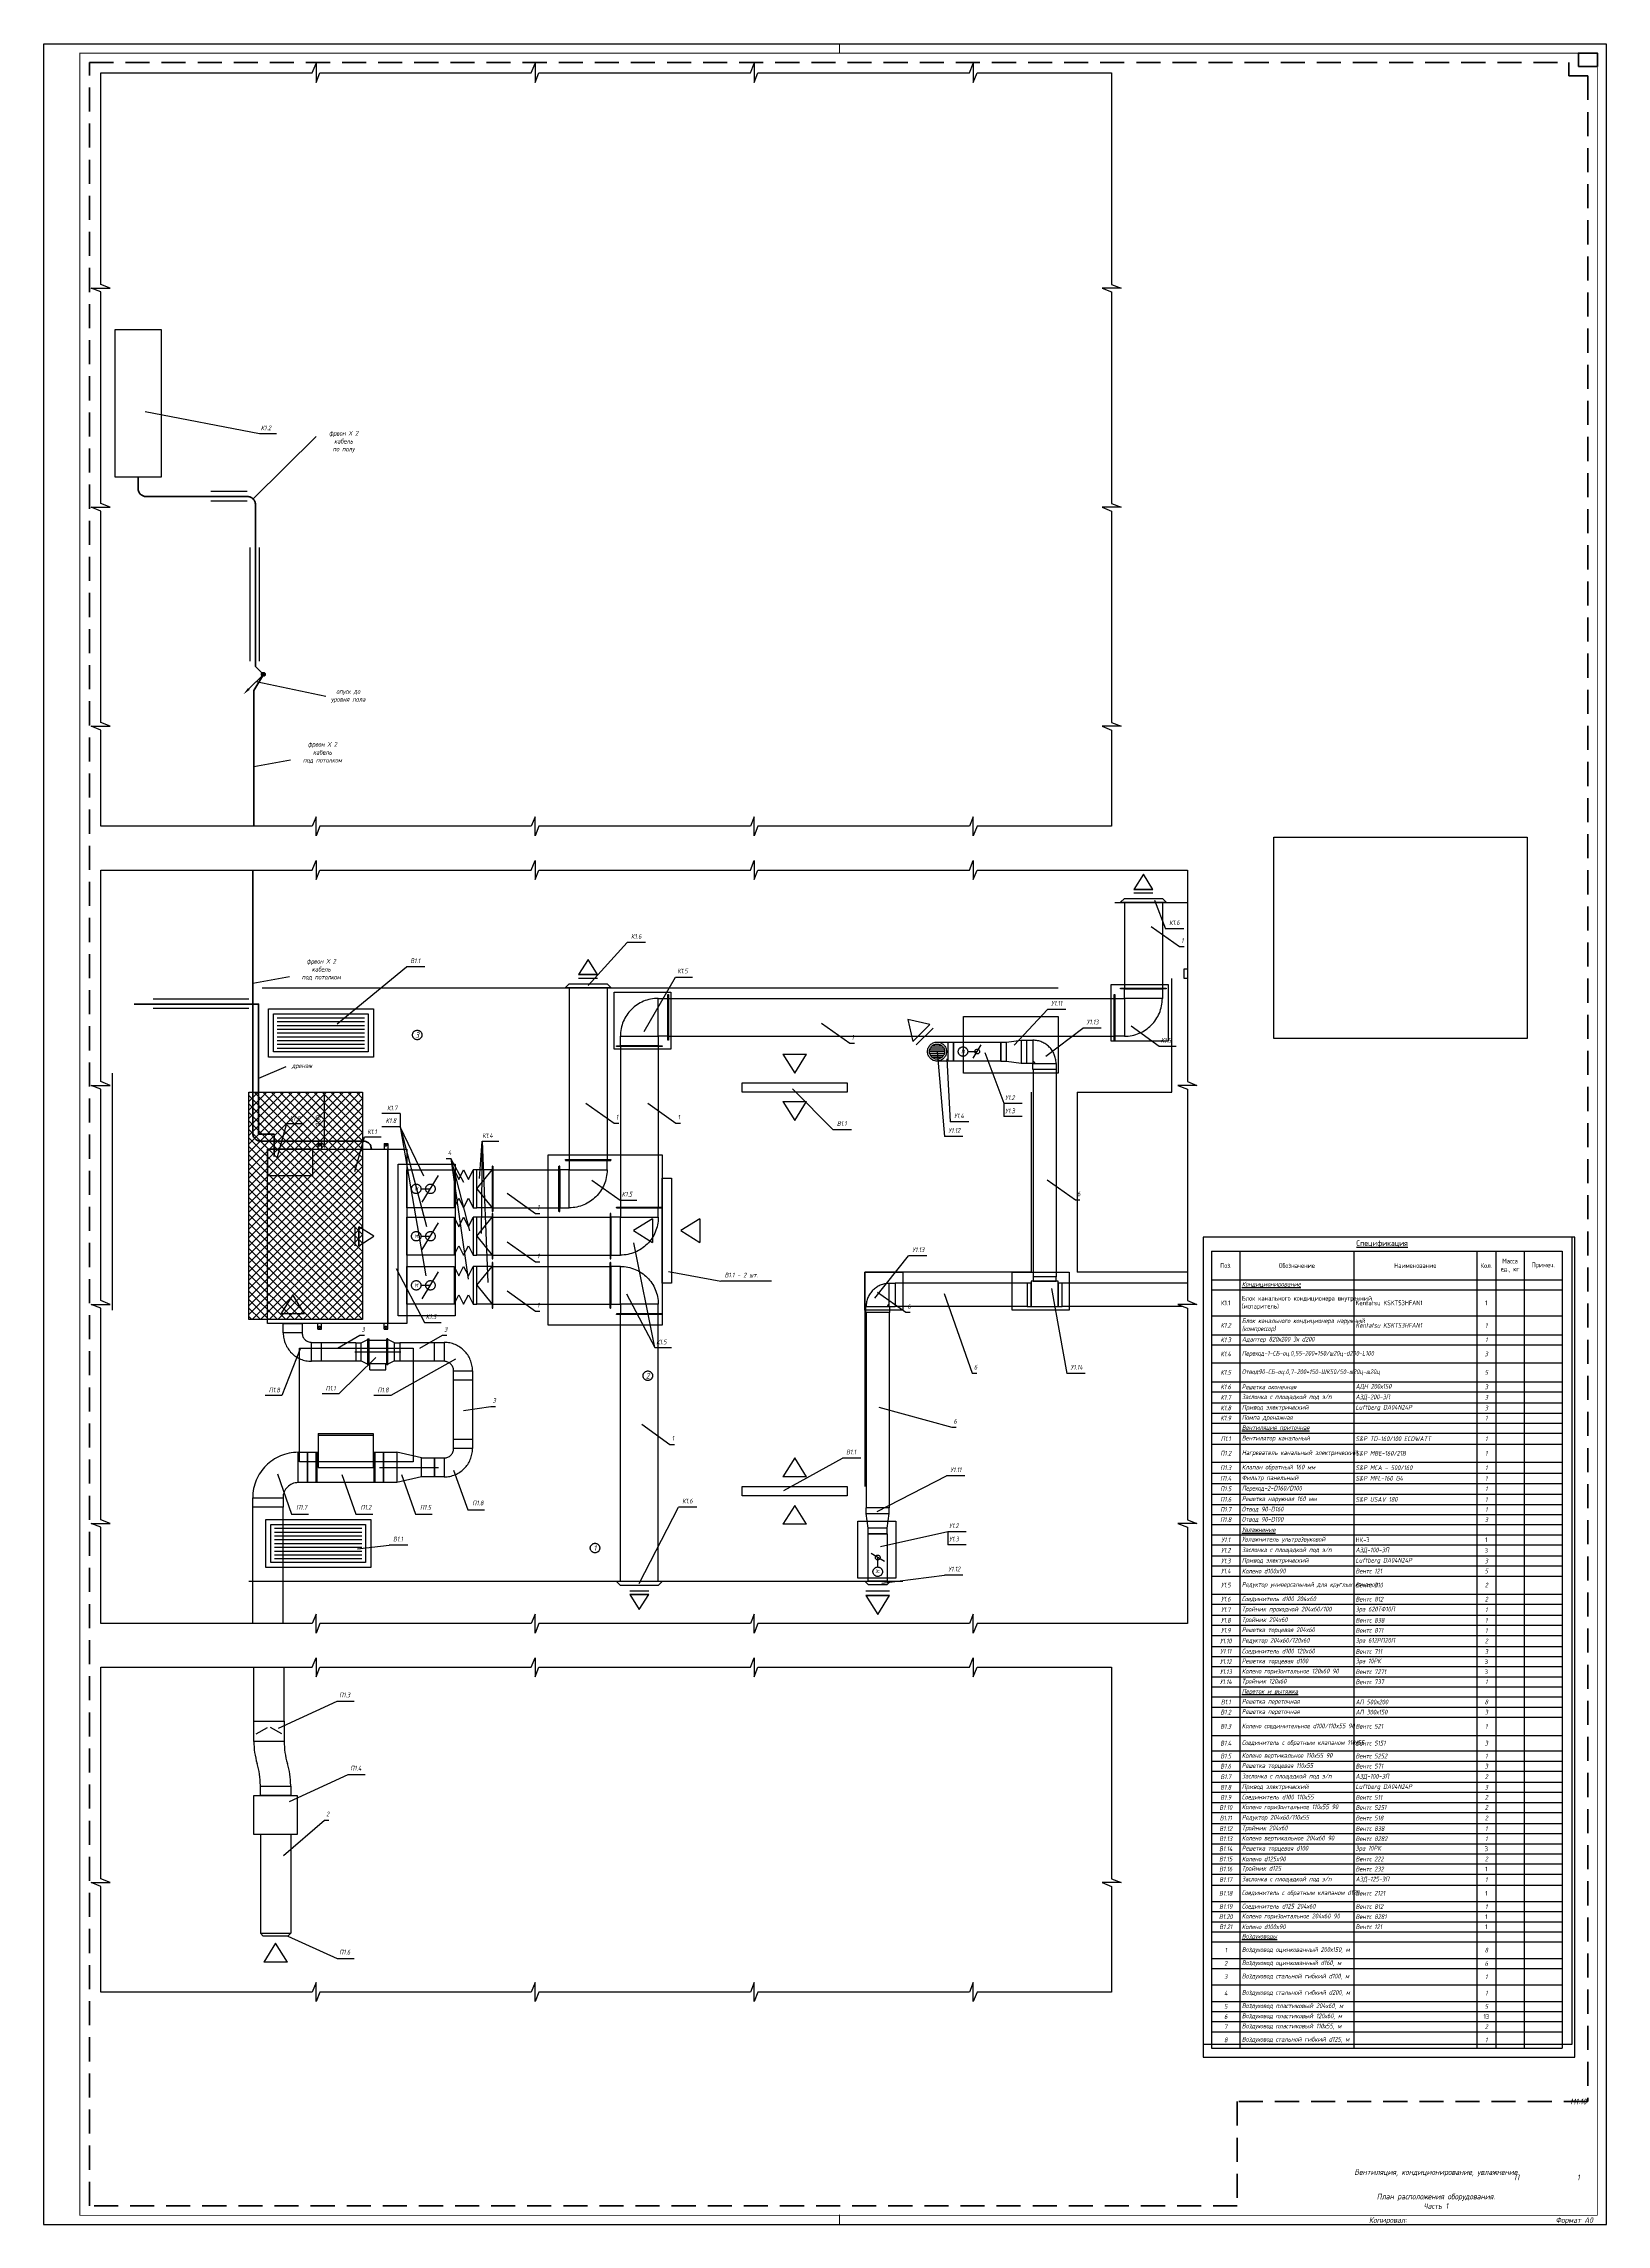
# Paper-space layout 'план 1' of a CAD drawing. Header units: millimetres. Extents: x 3 to 828, y 3 to 1153.
# The model-space entities are those that its viewports show. They can reach past a viewport. Long polylines and large blocks are cut down to what shows.
import ezdxf
from ezdxf.enums import TextEntityAlignment as Align

# ---------------------------------------------------------------- set-up
doc = ezdxf.new("R2010")
doc.units = ezdxf.units.MM
doc.linetypes.add('DASHDOT', pattern=[25.4, 12.7, -6.35, 0, -6.35])
doc.linetypes.add('DASHED', pattern=[19.05, 12.7, -6.35])
for name, color, linetype in [('01 Черновое', 7, 'Continuous'), ('02 ОВиК', 7, 'Continuous'), ('07 Номера помещений', 7, 'Continuous'), ('08 Размеры', 7, 'Continuous'), ('stamp', 7, 'Continuous')]:
    doc.layers.add(name, color=color, linetype=linetype)
doc.layers.add('100 noprint', color=2, linetype='Continuous', plot=False)
doc.styles.add('GOST typeA', font='GOST_A.TTF')
doc.styles.get("Standard").update_dxf_attribs({"font": 'Ubuntu-R.ttf'})
doc.styles.add('ГОСТ-ISOCPEUR', font='isocpeui.ttf', dxfattribs={"width": 0.8})
doc.dimstyles.new('ISO-25', dxfattribs={"dimtxt": 2.5, "dimasz": 2.5, "dimexe": 1.25, "dimexo": 0.625, "dimtad": 1, "dimtxsty": 'Standard', "dimcen": 2.5, "dimadec": 0, "dimazin": 0, "dimtfac": 1, "dimtmove": 0, "dimatfit": 3, "dimfxl": 1, "dimarcsym": 0})

# ---------------------------------------------------------------- blocks, each defined once
blk = doc.blocks.new('Решотка приток1')
at = {"color": 0, "linetype": 'Continuous', "lineweight": -2}
for p, q in [((-125, 0), (125, 0)), ((-125, -50), (125, -50)), ((-125, -50), (0, -250)), ((0, -250), (125, -50))]:
    blk.add_line(p, q, dxfattribs=at)
at = {"color": 0}
for p, q in [((-125, 0), (125, 0)), ((-125, -50), (0, -250)), ((125, -50), (-125, -50)), ((0, -250), (125, -50))]:
    blk.add_line(p, q, dxfattribs=at)
blk = doc.blocks.new('поворот 200х150')
at = {"color": 0}
for points in [[(50, 120), (52, 120), (52, -120), (50, -120)], [(50, -100), (0, -100), (0, 100), (50, 100)], [(0, -100), (0, -150), (-200, -150), (-200, -100)], [(-220, -152), (-220, -150), (20, -150), (20, -152)]]:
    blk.add_lwpolyline(points, close=True, dxfattribs=at)
blk.add_arc((0, -100), 200, 90, 180, dxfattribs=at)
blk = doc.blocks.new('*D156')
at = {"layer": '08 Размеры', "color": 0, "lineweight": -2}
for p, q in [((4521.2, -17590.5), (4859.7, -17590.5)), ((4849.7, -17870.5), (4849.7, -17610.5)), ((4549.1, -17890.5), (4859.7, -17890.5))]:
    blk.add_line(p, q, dxfattribs=at)
at = {"layer": '08 Размеры', "color": 0}
for points in [[(4853, -17610.5), (4846.4, -17610.5), (4849.7, -17590.5)], [(4846.4, -17870.5), (4853, -17870.5), (4849.7, -17890.5)]]:
    blk.add_solid(points, dxfattribs=at)
at = {"layer": 'Defpoints', "color": 0}
for p in [(4521.2, -17590.5), (4849.7, -17590.5), (4549.1, -17890.5)]:
    blk.add_point(p, dxfattribs=at)
at = {"layer": '08 Размеры', "color": 0, "insert": (4816.6, -17740.5), "char_height": 25, "attachment_point": 5, "rotation": 90}
blk.add_mtext('300', dxfattribs=at)
blk = doc.blocks.new('дроссель d200')
at = {"color": 0}
blk.add_line((-118.2, 29.4), (-31.8, 170.6), dxfattribs=at)
at = {"color": 0, "linetype": 'DASHED'}
blk.add_line((-125, 100), (-75, 100), dxfattribs=at)
at = {"color": 0, "flags": 128}
blk.add_lwpolyline([(-200, 0), (-200, 200), (50, 200), (50, 0)], close=True, dxfattribs=at)
at = {"color": 0}
for centre in [(-150, 100), (-75, 100)]:
    blk.add_circle(centre, 25, dxfattribs=at)
at = {"color": 0, "style": 'ГОСТ-ISOCPEUR', "width": 0.8}
blk.add_text('M', height=20, dxfattribs=at).set_placement((-150, 100), align=Align.MIDDLE_CENTER)
blk = doc.blocks.new('тройник 122х60')
at = {"layer": '02 ОВиК', "color": 0, "flags": 128}
for points in [[(-185, -122), (-163, -122), (-163, 0), (-185, 0)], [(-163, 0), (-163, -133), (-22, -133), (-22, 0)], [(-22, -122), (0, -122), (0, 0), (-22, 0)], [(-153.5, -133), (-153.5, -155), (-31.5, -155), (-31.5, -133)]]:
    blk.add_lwpolyline(points, close=True, dxfattribs=at)
blk = doc.blocks.new('поворот 122х60 горизонтальный')
at = {"color": 0}
for points in [[(31, 31), (-1, 31), (-1, 155), (31, 155)], [(-124, 0), (-124, 32), (0, 32), (0, 0)]]:
    blk.add_lwpolyline(points, close=True, dxfattribs=at)
for radius in [122, 10]:
    blk.add_arc((-1, 32), radius, 90, 180, dxfattribs=at)
blk = doc.blocks.new('переход d200 на 200х150')
at = {"color": 0}
for p, q in [((100, 100), (20, 100)), ((20, 0), (100, 100)), ((20, 0), (100, -100)), ((100, -100), (20, -100))]:
    blk.add_line(p, q, dxfattribs=at)
for points in [[(100, -120), (102, -120), (102, 120), (100, 120)], [(0, -100), (20, -100), (20, 100), (0, 100)]]:
    blk.add_lwpolyline(points, close=True, dxfattribs=at)
blk = doc.blocks.new('переход d100 на 120х60')
at = {"color": 0}
for p, q in [((30, 50), (107, 61)), ((107, 61), (107, -61)), ((107, 61), (137, 61)), ((137, -61), (137, 61)), ((0, -50), (0, 50)), ((0, 50), (30, 50)), ((30, -50), (30, 50)), ((0, -50), (30, -50)), ((30, -50), (107, -61)), ((107, -61), (137, -61))]:
    blk.add_line(p, q, dxfattribs=at)
blk = doc.blocks.new('дроссель d100')
at = {"color": 0}
for p, q in [((0, 0), (0, 100)), ((0, 100), (250, 100)), ((250, 100), (250, 0)), ((103.4, 14.7), (146.6, 85.3)), ((250, 0), (0, 0))]:
    blk.add_line(p, q, dxfattribs=at)
at = {"color": 0, "linetype": 'DASHED'}
blk.add_line((75, 50), (125, 50), dxfattribs=at)
at = {"color": 0}
for centre, radius in [((50, 50), 25), ((125, 50), 12.5)]:
    blk.add_circle(centre, radius, dxfattribs=at)
at = {"color": 0, "style": 'ГОСТ-ISOCPEUR', "width": 0.8}
blk.add_text('M', height=20, dxfattribs=at).set_placement((50, 50), align=Align.MIDDLE_CENTER)
blk = doc.blocks.new('решетка d100')
at = {"color": 0, "linetype": 'Continuous', "lineweight": -2}
for p, q in [((-26.5, 30), (26.5, 30)), ((-34.6, 20), (34.6, 20)), ((-40, 0), (40, 0)), ((-38.7, 10), (38.7, 10)), ((-38.7, -10), (38.7, -10)), ((-34.6, -20), (34.6, -20)), ((-26.5, -30), (26.5, -30))]:
    blk.add_line(p, q, dxfattribs=at)
for radius in [50, 40]:
    blk.add_circle((0, 0), radius, dxfattribs=at)
blk = doc.blocks.new('поворот d150 x 90')
at = {"color": 0, "flags": 128}
for points in [[(80, 130), (80, 290), (130, 290), (130, 130)], [(0, 0), (-160, 0), (-160, 50), (0, 50)]]:
    blk.add_lwpolyline(points, close=True, dxfattribs=at)
at = {"color": 0}
for radius in [240, 80]:
    blk.add_arc((80, 50), radius, 90, 180, dxfattribs=at)
blk = doc.blocks.new('АП 500х200')
at = {"color": 0, "lineweight": -2}
for p, q in [((-507, 207), (-47, 207)), ((-507, 187), (-47, 187)), ((-507, 167), (-47, 167)), ((-507, 147), (-47, 147)), ((-507, 127), (-47, 127)), ((-507, 107), (-47, 107)), ((-507, 87), (-47, 87)), ((-507, 67), (-47, 67)), ((-507, 47), (-47, 47))]:
    blk.add_line(p, q, dxfattribs=at)
for points in [[(-554, 0), (-554, 254), (0, 254), (0, 0)], [(-527, 27), (-527, 227), (-27, 227), (-27, 27)]]:
    blk.add_lwpolyline(points, close=True, dxfattribs=at)
blk = doc.blocks.new('АП 500х200 разрез')
at = {"color": 0}
for p, q in [((-339.5, 200), (-214.5, 200)), ((-339.5, 200), (-277, 100)), ((-277, 100), (-214.5, 200)), ((-339.5, -50), (-214.5, -50)), ((-339.5, -50), (-277, -150)), ((-277, -150), (-214.5, -50))]:
    blk.add_line(p, q, dxfattribs=at)
at = {"color": 0, "flags": 128}
blk.add_lwpolyline([(-554, 0), (-554, 50), (0, 50), (0, 0)], close=True, dxfattribs=at)
blk = doc.blocks.new('*T206')
at = {"color": 0, "lineweight": -2}
for p, q in [((0, 0), (1850, 0)), ((0, 0), (0, -4053.6)), ((150, 0), (150, -4053.6)), ((750, 0), (750, -4053.6)), ((1400, 0), (1400, -4053.6)), ((1500, 0), (1500, -4053.6)), ((1650, 0), (1650, -4053.6)), ((1850, 0), (1850, -4053.6)), ((0, -53.3), (1850, -53.3)), ((0, -190.7), (1850, -190.7)), ((0, -290.4), (1850, -290.4)), ((0, -343.7), (1850, -343.7)), ((0, -438.7), (1850, -438.7)), ((0, -538.4), (1850, -538.4)), ((0, -591.7), (1850, -591.7)), ((0, -649.8), (1850, -649.8)), ((0, -703.1), (1850, -703.1)), ((0, -756.4), (1850, -756.4)), ((0, -809.8), (1850, -809.8)), ((0, -867.8), (1850, -867.8)), ((0, -962.8), (1850, -962.8)), ((0, -1020.8), (1850, -1020.8)), ((0, -1074.1), (1850, -1074.1)), ((0, -1132.1), (1850, -1132.1)), ((0, -1185.5), (1850, -1185.5)), ((0, -1238.8), (1850, -1238.8)), ((0, -1292.1), (1850, -1292.1)), ((0, -1345.5), (1850, -1345.5)), ((0, -1398.8), (1850, -1398.8)), ((0, -1456.8), (1850, -1456.8)), ((0, -1510.2), (1850, -1510.2)), ((0, -1563.5), (1850, -1563.5)), ((0, -1658.5), (1850, -1658.5)), ((0, -1711.8), (1850, -1711.8)), ((0, -1769.9), (1850, -1769.9)), ((0, -1823.2), (1850, -1823.2)), ((0, -1876.5), (1850, -1876.5)), ((0, -1934.5), (1850, -1934.5)), ((0, -1987.9), (1850, -1987.9)), ((0, -2041.2), (1850, -2041.2)), ((0, -2094.5), (1850, -2094.5)), ((0, -2147.9), (1850, -2147.9)), ((0, -2201.2), (1850, -2201.2)), ((0, -2254.5), (1850, -2254.5)), ((0, -2307.9), (1850, -2307.9)), ((0, -2403.6), (1850, -2403.6)), ((0, -2486.2), (1850, -2486.2)), ((0, -2539.6), (1850, -2539.6)), ((0, -2592.9), (1850, -2592.9)), ((0, -2650.9), (1850, -2650.9)), ((0, -2704.2), (1850, -2704.2)), ((0, -2757.6), (1850, -2757.6)), ((0, -2810.9), (1850, -2810.9)), ((0, -2868.9), (1850, -2868.9)), ((0, -2922.3), (1850, -2922.3)), ((0, -2975.6), (1850, -2975.6)), ((0, -3028.9), (1850, -3028.9)), ((0, -3082.3), (1850, -3082.3)), ((0, -3135.6), (1850, -3135.6)), ((0, -3193.6), (1850, -3193.6)), ((0, -3280.3), (1850, -3280.3)), ((0, -3333.6), (1850, -3333.6)), ((0, -3387), (1850, -3387)), ((0, -3440.3), (1850, -3440.3)), ((0, -3493.6), (1850, -3493.6)), ((0, -3580.3), (1850, -3580.3)), ((0, -3633.6), (1850, -3633.6)), ((0, -3720.3), (1850, -3720.3)), ((0, -3807), (1850, -3807)), ((0, -3860.3), (1850, -3860.3)), ((0, -3913.6), (1850, -3913.6)), ((0, -3967), (1850, -3967)), ((0, -4053.6), (1850, -4053.6))]:
    blk.add_line(p, q, dxfattribs=at)
at = {"color": 0, "char_height": 25}
for s, insert, width, attachment_point, style in [('{\\LКондиционирование}', (160, -26.7), 580, 4, 'ГОСТ-ISOCPEUR'), ('{Блок канального кондиционера внутренний (испаритель)}', (160, -122), 580, 4, 'GOST typeA'), ('{К1.1}', (75, -122), 130, 5, 'GOST typeA'), ('{Kentatsu KSKT53HFAN1}', (760, -122), 630, 4, 'GOST typeA'), ('1', (1450, -122), 80, 5, 'GOST typeA'), ('{Блок канального кондиционера наружний (компрессор)}', (160, -240.5), 580, 4, 'ГОСТ-ISOCPEUR'), ('{К1.2}', (75, -240.5), 130, 5, 'ГОСТ-ISOCPEUR'), ('{Kentatsu KSKT53HFAN1}', (760, -240.5), 630, 4, 'ГОСТ-ISOCPEUR'), ('1', (1450, -240.5), 80, 5, 'ГОСТ-ISOCPEUR'), ('{К1.3}', (75, -317), 130, 5, 'ГОСТ-ISOCPEUR'), ('{Адаптер 820х200 3х d200}', (160, -317), 580, 4, 'ГОСТ-ISOCPEUR'), ('{1}', (1450, -317), 80, 5, 'ГОСТ-ISOCPEUR'), ('{К1.4}', (75, -391.2), 130, 5, 'ГОСТ-ISOCPEUR'), ('{\\F|c0;{\\C256;Переход-1-СБ-оц.0,55-200*150/ш20ц-d200-L100}}', (160, -391.2), 580, 4, 'ГОСТ-ISOCPEUR'), ('{3}', (1450, -391.2), 80, 5, 'ГОСТ-ISOCPEUR'), ('{К1.5}', (75, -488.6), 130, 5, 'ГОСТ-ISOCPEUR'), ('{\\F|c0;{\\C256;Отвод90-СБ-оц.0,7-200*150-ШК50/50-ш20ц-ш20ц}}', (160, -488.6), 580, 4, 'ГОСТ-ISOCPEUR'), ('{5}', (1450, -488.6), 80, 5, 'ГОСТ-ISOCPEUR'), ('{АДН 200х150}', (760, -565.1), 630, 4, 'ГОСТ-ISOCPEUR'), ('{К1.6}', (75, -565.1), 130, 5, 'ГОСТ-ISOCPEUR'), ('{Решетка оконечная}', (160, -565.1), 580, 4, 'ГОСТ-ISOCPEUR'), ('{3}', (1450, -565.1), 80, 5, 'ГОСТ-ISOCPEUR'), ('{К1.7}', (75, -620.7), 130, 5, 'ГОСТ-ISOCPEUR'), ('{Заслонка с площадкой под э/п}', (160, -620.7), 580, 4, 'ГОСТ-ISOCPEUR'), ('{АЗД-200-ЭП}', (760, -620.7), 630, 4, 'ГОСТ-ISOCPEUR'), ('{3}', (1450, -620.7), 80, 5, 'ГОСТ-ISOCPEUR'), ('{К1.8}', (75, -676.4), 130, 5, 'ГОСТ-ISOCPEUR'), ('{Привод электрический}', (160, -676.4), 580, 4, 'ГОСТ-ISOCPEUR'), ('{Luftberg DA04N24P}', (760, -676.4), 630, 4, 'ГОСТ-ISOCPEUR'), ('{3}', (1450, -676.4), 80, 5, 'ГОСТ-ISOCPEUR'), ('{К1.9}', (75, -729.8), 130, 5, 'ГОСТ-ISOCPEUR'), ('{Помпа дренажная}', (160, -729.8), 580, 4, 'ГОСТ-ISOCPEUR'), ('{1}', (1450, -729.8), 80, 5, 'ГОСТ-ISOCPEUR'), ('{\\LВентиляция приточная}', (160, -783.1), 580, 4, 'ГОСТ-ISOCPEUR'), ('{П1.1}', (75, -838.8), 130, 5, 'ГОСТ-ISOCPEUR'), ('{Вентилятор канальный}', (160, -838.8), 580, 4, 'ГОСТ-ISOCPEUR'), ('{S&P TD-160/100 ECOWATT}', (760, -838.8), 630, 4, 'ГОСТ-ISOCPEUR'), ('{1}', (1450, -838.8), 80, 5, 'ГОСТ-ISOCPEUR'), ('{П1.2}', (75, -915.3), 130, 5, 'ГОСТ-ISOCPEUR'), ('{Нагреватель канальный электрический}', (160, -915.3), 580, 4, 'ГОСТ-ISOCPEUR'), ('{S&P MBE-160/21B}', (760, -915.3), 630, 4, 'ГОСТ-ISOCPEUR'), ('{1}', (1450, -915.3), 80, 5, 'ГОСТ-ISOCPEUR'), ('{Клапан обратный 160 мм}', (160, -991.8), 580, 4, 'ГОСТ-ISOCPEUR'), ('{П1.3}', (75, -991.8), 130, 5, 'ГОСТ-ISOCPEUR'), ('{\\F|c0;S&P {\\C256;МCA - 500/160}}', (760, -991.8), 630, 4, 'ГОСТ-ISOCPEUR'), ('{1}', (1450, -991.8), 80, 5, 'ГОСТ-ISOCPEUR'), ('{П1.4}', (75, -1047.5), 130, 5, 'ГОСТ-ISOCPEUR'), ('{Фильтр панельный}', (160, -1047.5), 580, 4, 'ГОСТ-ISOCPEUR'), ('{\\F|c0;S&P {\\C256;MFL-160 G4}}', (760, -1047.5), 630, 4, 'ГОСТ-ISOCPEUR'), ('{1}', (1450, -1047.5), 80, 5, 'ГОСТ-ISOCPEUR'), ('{П1.5}', (75, -1103.1), 130, 5, 'ГОСТ-ISOCPEUR'), ('{\\F|c0;{\\C256;Переход-2-D160/D100}}', (160, -1103.1), 580, 4, 'ГОСТ-ISOCPEUR'), ('{1}', (1450, -1103.1), 80, 5, 'ГОСТ-ISOCPEUR'), ('{П1.6}', (75, -1158.8), 130, 5, 'ГОСТ-ISOCPEUR'), ('{Решетка наружная 160 мм}', (160, -1158.8), 580, 4, 'ГОСТ-ISOCPEUR'), ('{\\F|c0;S&P {\\C256;USAV 180}}', (760, -1158.8), 630, 4, 'ГОСТ-ISOCPEUR'), ('{1}', (1450, -1158.8), 80, 5, 'ГОСТ-ISOCPEUR'), ('{П1.7}', (75, -1212.1), 130, 5, 'ГОСТ-ISOCPEUR'), ('{Отвод 90-D160}', (160, -1212.1), 580, 4, 'ГОСТ-ISOCPEUR'), ('{1}', (1450, -1212.1), 80, 5, 'ГОСТ-ISOCPEUR'), ('{П1.8}', (75, -1265.5), 130, 5, 'ГОСТ-ISOCPEUR'), ('{Отвод 90-D100}', (160, -1265.5), 580, 4, 'ГОСТ-ISOCPEUR'), ('{3}', (1450, -1265.5), 80, 5, 'ГОСТ-ISOCPEUR'), ('{\\LУвлажнение}', (160, -1318.8), 580, 4, 'ГОСТ-ISOCPEUR'), ('{Увлажнитель ультразвуковой}', (160, -1372.1), 580, 4, 'ГОСТ-ISOCPEUR'), ('{У1.1}', (75, -1372.1), 130, 5, 'ГОСТ-ISOCPEUR'), ('{НК-3}', (760, -1372.1), 630, 4, 'GOST typeA'), ('{1}', (1450, -1372.1), 80, 5, 'GOST typeA'), ('{Заслонка с площадкой под э/п}', (160, -1427.8), 580, 4, 'ГОСТ-ISOCPEUR'), ('{АЗД-100-ЭП}', (760, -1427.8), 630, 4, 'ГОСТ-ISOCPEUR'), ('{У1.2}', (75, -1427.8), 130, 5, 'ГОСТ-ISOCPEUR'), ('{3}', (1450, -1427.8), 80, 5, 'GOST typeA'), ('{У1.3}', (75, -1483.5), 130, 5, 'ГОСТ-ISOCPEUR'), ('{Привод электрический}', (160, -1483.5), 580, 4, 'ГОСТ-ISOCPEUR'), ('{Luftberg DA04N24P}', (760, -1483.5), 630, 4, 'ГОСТ-ISOCPEUR'), ('{3}', (1450, -1483.5), 80, 5, 'ГОСТ-ISOCPEUR'), ('{У1.4}', (75, -1536.8), 130, 5, 'ГОСТ-ISOCPEUR'), ('{Колено d100x90}', (160, -1536.8), 580, 4, 'ГОСТ-ISOCPEUR'), ('{Вентс 121}', (760, -1536.8), 630, 4, 'ГОСТ-ISOCPEUR'), ('{5}', (1450, -1536.8), 80, 5, 'ГОСТ-ISOCPEUR'), ('{У1.5}', (75, -1611), 130, 5, 'ГОСТ-ISOCPEUR'), ('{Редуктор универсальный для круглых каналов}', (160, -1611), 580, 4, 'ГОСТ-ISOCPEUR'), ('{Вентс 310}', (760, -1611), 630, 4, 'ГОСТ-ISOCPEUR'), ('{2}', (1450, -1611), 80, 5, 'ГОСТ-ISOCPEUR'), ('{У1.6}', (75, -1685.2), 130, 5, 'ГОСТ-ISOCPEUR'), ('{Соединитель d100 204x60}', (160, -1685.2), 580, 4, 'ГОСТ-ISOCPEUR'), ('{Вентс 812}', (760, -1685.2), 630, 4, 'ГОСТ-ISOCPEUR'), ('{2}', (1450, -1685.2), 80, 5, 'ГОСТ-ISOCPEUR'), ('{Тройник проходной 204х60/100}', (160, -1740.8), 580, 4, 'ГОСТ-ISOCPEUR'), ('{Эра 620ТФ10П}', (760, -1740.8), 630, 4, 'ГОСТ-ISOCPEUR'), ('{У1.7}', (75, -1740.8), 130, 5, 'ГОСТ-ISOCPEUR'), ('{1}', (1450, -1740.8), 80, 5, 'ГОСТ-ISOCPEUR'), ('{Тройник 204х60}', (160, -1796.5), 580, 4, 'ГОСТ-ISOCPEUR'), ('{У1.8}', (75, -1796.5), 130, 5, 'ГОСТ-ISOCPEUR'), ('{Вентс 838}', (760, -1796.5), 630, 4, 'ГОСТ-ISOCPEUR'), ('{1}', (1450, -1796.5), 80, 5, 'ГОСТ-ISOCPEUR'), ('{У1.9}', (75, -1849.9), 130, 5, 'ГОСТ-ISOCPEUR'), ('{Решетка торцевая 204х60}', (160, -1849.9), 580, 4, 'ГОСТ-ISOCPEUR'), ('{Вентс 871}', (760, -1849.9), 630, 4, 'ГОСТ-ISOCPEUR'), ('{1}', (1450, -1849.9), 80, 5, 'ГОСТ-ISOCPEUR'), ('{У1.10}', (75, -1905.5), 130, 5, 'ГОСТ-ISOCPEUR'), ('{Редуктор 204х60/120х60}', (160, -1905.5), 580, 4, 'ГОСТ-ISOCPEUR'), ('{Эра 612РП20П}', (760, -1905.5), 630, 4, 'ГОСТ-ISOCPEUR'), ('{2}', (1450, -1905.5), 80, 5, 'ГОСТ-ISOCPEUR'), ('{У1.11}', (75, -1961.2), 130, 5, 'ГОСТ-ISOCPEUR'), ('{Соединитель d100 120x60}', (160, -1961.2), 580, 4, 'ГОСТ-ISOCPEUR'), ('{Вентс 711}', (760, -1961.2), 630, 4, 'ГОСТ-ISOCPEUR'), ('{3}', (1450, -1961.2), 80, 5, 'ГОСТ-ISOCPEUR'), ('{Решетка торцевая d100}', (160, -2014.5), 580, 4, 'ГОСТ-ISOCPEUR'), ('{Эра 10РК}', (760, -2014.5), 630, 4, 'ГОСТ-ISOCPEUR'), ('{У1.12}', (75, -2014.5), 130, 5, 'ГОСТ-ISOCPEUR'), ('{3}', (1450, -2014.5), 80, 5, 'GOST typeA'), ('{У1.13}', (75, -2067.9), 130, 5, 'ГОСТ-ISOCPEUR'), ('{Колено горизонтальное 120х60 90}', (160, -2067.9), 580, 4, 'ГОСТ-ISOCPEUR'), ('{Вентс 7271}', (760, -2067.9), 630, 4, 'ГОСТ-ISOCPEUR'), ('{3}', (1450, -2067.9), 80, 5, 'GOST typeA'), ('{Тройник 120х60}', (160, -2121.2), 580, 4, 'ГОСТ-ISOCPEUR'), ('{У1.14}', (75, -2121.2), 130, 5, 'ГОСТ-ISOCPEUR'), ('{Вентс 737}', (760, -2121.2), 630, 4, 'ГОСТ-ISOCPEUR'), ('{1}', (1450, -2121.2), 80, 5, 'ГОСТ-ISOCPEUR'), ('{\\LПереток и вытяжка}', (160, -2174.5), 580, 4, 'ГОСТ-ISOCPEUR'), ('{В1.1}', (75, -2227.9), 130, 5, 'ГОСТ-ISOCPEUR'), ('{Решетка переточная}', (160, -2227.9), 580, 4, 'ГОСТ-ISOCPEUR'), ('{АП 500х200}', (760, -2227.9), 630, 4, 'ГОСТ-ISOCPEUR'), ('{8}', (1450, -2227.9), 80, 5, 'ГОСТ-ISOCPEUR'), ('{Решетка переточная}', (160, -2281.2), 580, 4, 'ГОСТ-ISOCPEUR'), ('{В1.2}', (75, -2281.2), 130, 5, 'ГОСТ-ISOCPEUR'), ('{АП 300х150}', (760, -2281.2), 630, 4, 'ГОСТ-ISOCPEUR'), ('{3}', (1450, -2281.2), 80, 5, 'ГОСТ-ISOCPEUR'), ('{В1.3}', (75, -2355.7), 130, 5, 'ГОСТ-ISOCPEUR'), ('{Колено соединительное d100/110x55 90}', (160, -2355.7), 580, 4, 'ГОСТ-ISOCPEUR'), ('{Вентс 521}', (760, -2355.7), 630, 4, 'ГОСТ-ISOCPEUR'), ('{1}', (1450, -2355.7), 80, 5, 'ГОСТ-ISOCPEUR'), ('{В1.4}', (75, -2444.9), 130, 5, 'ГОСТ-ISOCPEUR'), ('{Соединитель с обратным клапаном 110х55}', (160, -2444.9), 580, 4, 'ГОСТ-ISOCPEUR'), ('{Вентс 5151}', (760, -2444.9), 630, 4, 'ГОСТ-ISOCPEUR'), ('{3}', (1450, -2444.9), 80, 5, 'ГОСТ-ISOCPEUR'), ('{В1.5}', (75, -2512.9), 130, 5, 'ГОСТ-ISOCPEUR'), ('{Колено вертикальное 110х55 90}', (160, -2512.9), 580, 4, 'ГОСТ-ISOCPEUR'), ('{Вентс 5252}', (760, -2512.9), 630, 4, 'ГОСТ-ISOCPEUR'), ('{1}', (1450, -2512.9), 80, 5, 'ГОСТ-ISOCPEUR'), ('{В1.6}', (75, -2566.2), 130, 5, 'ГОСТ-ISOCPEUR'), ('{Решетка торцевая 110х55}', (160, -2566.2), 580, 4, 'ГОСТ-ISOCPEUR'), ('{Вентс 571}', (760, -2566.2), 630, 4, 'ГОСТ-ISOCPEUR'), ('{3}', (1450, -2566.2), 80, 5, 'ГОСТ-ISOCPEUR'), ('{В1.7}', (75, -2621.9), 130, 5, 'ГОСТ-ISOCPEUR'), ('{Заслонка с площадкой под э/п}', (160, -2621.9), 580, 4, 'ГОСТ-ISOCPEUR'), ('{АЗД-100-ЭП}', (760, -2621.9), 630, 4, 'ГОСТ-ISOCPEUR'), ('{2}', (1450, -2621.9), 80, 5, 'ГОСТ-ISOCPEUR'), ('{В1.8}', (75, -2677.6), 130, 5, 'ГОСТ-ISOCPEUR'), ('{Привод электрический}', (160, -2677.6), 580, 4, 'ГОСТ-ISOCPEUR'), ('{Luftberg DA04N24P}', (760, -2677.6), 630, 4, 'ГОСТ-ISOCPEUR'), ('{3}', (1450, -2677.6), 80, 5, 'ГОСТ-ISOCPEUR'), ('{В1.9}', (75, -2730.9), 130, 5, 'ГОСТ-ISOCPEUR'), ('{Соединитель d100 110х55}', (160, -2730.9), 580, 4, 'ГОСТ-ISOCPEUR'), ('{Вентс 511}', (760, -2730.9), 630, 4, 'ГОСТ-ISOCPEUR'), ('{2}', (1450, -2730.9), 80, 5, 'ГОСТ-ISOCPEUR'), ('{В1.10}', (75, -2784.2), 130, 5, 'ГОСТ-ISOCPEUR'), ('{Колено горизонтальное 110х55 90}', (160, -2784.2), 580, 4, 'ГОСТ-ISOCPEUR'), ('{Вентс 5251}', (760, -2784.2), 630, 4, 'ГОСТ-ISOCPEUR'), ('{2}', (1450, -2784.2), 80, 5, 'ГОСТ-ISOCPEUR'), ('{В1.11}', (75, -2839.9), 130, 5, 'ГОСТ-ISOCPEUR'), ('{Редуктор 204х60/110х55}', (160, -2839.9), 580, 4, 'ГОСТ-ISOCPEUR'), ('{Вентс 518}', (760, -2839.9), 630, 4, 'ГОСТ-ISOCPEUR'), ('{2}', (1450, -2839.9), 80, 5, 'ГОСТ-ISOCPEUR'), ('{В1.12}', (75, -2895.6), 130, 5, 'ГОСТ-ISOCPEUR'), ('{Тройник 204х60}', (160, -2895.6), 580, 4, 'ГОСТ-ISOCPEUR'), ('{Вентс 838}', (760, -2895.6), 630, 4, 'ГОСТ-ISOCPEUR'), ('{1}', (1450, -2895.6), 80, 5, 'ГОСТ-ISOCPEUR'), ('{Колено вертикальное 204х60 90}', (160, -2948.9), 580, 4, 'ГОСТ-ISOCPEUR'), ('{В1.13}', (75, -2948.9), 130, 5, 'ГОСТ-ISOCPEUR'), ('{Вентс 8282}', (760, -2948.9), 630, 4, 'ГОСТ-ISOCPEUR'), ('{1}', (1450, -2948.9), 80, 5, 'ГОСТ-ISOCPEUR'), ('{В1.14}', (75, -3002.3), 130, 5, 'ГОСТ-ISOCPEUR'), ('{Решетка торцевая d100}', (160, -3002.3), 580, 4, 'ГОСТ-ISOCPEUR'), ('{Эра 10РК}', (760, -3002.3), 630, 4, 'ГОСТ-ISOCPEUR'), ('{3}', (1450, -3002.3), 80, 5, 'GOST typeA'), ('{В1.15}', (75, -3055.6), 130, 5, 'ГОСТ-ISOCPEUR'), ('{Колено d125x90}', (160, -3055.6), 580, 4, 'ГОСТ-ISOCPEUR'), ('{Вентс 222}', (760, -3055.6), 630, 4, 'ГОСТ-ISOCPEUR'), ('{2}', (1450, -3055.6), 80, 5, 'ГОСТ-ISOCPEUR'), ('{Тройник d125}', (160, -3108.9), 580, 4, 'ГОСТ-ISOCPEUR'), ('{В1.16}', (75, -3108.9), 130, 5, 'ГОСТ-ISOCPEUR'), ('{Вентс 232}', (760, -3108.9), 630, 4, 'ГОСТ-ISOCPEUR'), ('{1}', (1450, -3108.9), 80, 5, 'GOST typeA'), ('{В1.17}', (75, -3164.6), 130, 5, 'ГОСТ-ISOCPEUR'), ('{Заслонка с площадкой под э/п}', (160, -3164.6), 580, 4, 'ГОСТ-ISOCPEUR'), ('{АЗД-125-ЭП}', (760, -3164.6), 630, 4, 'ГОСТ-ISOCPEUR'), ('{1}', (1450, -3164.6), 80, 5, 'ГОСТ-ISOCPEUR'), ('{Соединитель с обратным клапаном d125}', (160, -3237), 580, 4, 'ГОСТ-ISOCPEUR'), ('{В1.18}', (75, -3237), 130, 5, 'ГОСТ-ISOCPEUR'), ('{Вентс 2121}', (760, -3237), 630, 4, 'ГОСТ-ISOCPEUR'), ('{1}', (1450, -3237), 80, 5, 'GOST typeA'), ('{В1.19}', (75, -3307), 130, 5, 'ГОСТ-ISOCPEUR'), ('{Соединитель d125 204х60}', (160, -3307), 580, 4, 'ГОСТ-ISOCPEUR'), ('{Вентс 812}', (760, -3307), 630, 4, 'ГОСТ-ISOCPEUR'), ('{1}', (1450, -3307), 80, 5, 'ГОСТ-ISOCPEUR'), ('{В1.20}', (75, -3360.3), 130, 5, 'ГОСТ-ISOCPEUR'), ('{Колено горизонтальное 204х60 90}', (160, -3360.3), 580, 4, 'ГОСТ-ISOCPEUR'), ('{Вентс 8281}', (760, -3360.3), 630, 4, 'ГОСТ-ISOCPEUR'), ('{1}', (1450, -3360.3), 80, 5, 'GOST typeA'), ('{В1.21}', (75, -3413.6), 130, 5, 'ГОСТ-ISOCPEUR'), ('{Колено d100x90}', (160, -3413.6), 580, 4, 'ГОСТ-ISOCPEUR'), ('{Вентс 121}', (760, -3413.6), 630, 4, 'ГОСТ-ISOCPEUR'), ('{1}', (1450, -3413.6), 80, 5, 'GOST typeA'), ('{\\LВоздуховоды}', (160, -3467), 580, 4, 'ГОСТ-ISOCPEUR'), ('{1}', (75, -3537), 130, 5, 'ГОСТ-ISOCPEUR'), ('{Воздуховод оцинкованный 200х150, м}', (160, -3537), 580, 4, 'ГОСТ-ISOCPEUR'), ('{8}', (1450, -3537), 80, 5, 'ГОСТ-ISOCPEUR'), ('{2}', (75, -3607), 130, 5, 'ГОСТ-ISOCPEUR'), ('{Воздуховод оцинкованный d160, м}', (160, -3607), 580, 4, 'ГОСТ-ISOCPEUR'), ('{6}', (1450, -3607), 80, 5, 'ГОСТ-ISOCPEUR'), ('{3}', (75, -3677), 130, 5, 'ГОСТ-ISOCPEUR'), ('{Воздуховод стальной гибкий d100, м}', (160, -3677), 580, 4, 'ГОСТ-ISOCPEUR'), ('{1}', (1450, -3677), 80, 5, 'ГОСТ-ISOCPEUR'), ('{Воздуховод стальной гибкий d200, м}', (160, -3763.6), 580, 4, 'ГОСТ-ISOCPEUR'), ('{4}', (75, -3763.6), 130, 5, 'ГОСТ-ISOCPEUR'), ('{1}', (1450, -3763.6), 80, 5, 'ГОСТ-ISOCPEUR'), ('{Воздуховод пластиковый 204х60, м}', (160, -3833.6), 580, 4, 'ГОСТ-ISOCPEUR'), ('{5}', (75, -3833.6), 130, 5, 'ГОСТ-ISOCPEUR'), ('{5}', (1450, -3833.6), 80, 5, 'ГОСТ-ISOCPEUR'), ('{6}', (75, -3887), 130, 5, 'ГОСТ-ISOCPEUR'), ('{Воздуховод пластиковый 120х60, м}', (160, -3887), 580, 4, 'ГОСТ-ISOCPEUR'), ('{13}', (1450, -3887), 80, 5, 'GOST typeA'), ('{7}', (75, -3940.3), 130, 5, 'ГОСТ-ISOCPEUR'), ('{Воздуховод пластиковый 110х55, м}', (160, -3940.3), 580, 4, 'ГОСТ-ISOCPEUR'), ('{2}', (1450, -3940.3), 80, 5, 'ГОСТ-ISOCPEUR'), ('{8}', (75, -4010.3), 130, 5, 'ГОСТ-ISOCPEUR'), ('{Воздуховод стальной гибкий d125, м}', (160, -4010.3), 580, 4, 'ГОСТ-ISOCPEUR'), ('{1}', (1450, -4010.3), 80, 5, 'ГОСТ-ISOCPEUR')]:
    blk.add_mtext(s, dxfattribs=dict(at, insert=insert, width=width, attachment_point=attachment_point, style=style))
blk = doc.blocks.new('шапка спеки материалов')
at = {"color": 0, "ltscale": 100}
for p, q in [((0, 15), (185, 15)), ((0, 15), (0, 0)), ((15, 15), (15, 0)), ((75, 15), (75, 0)), ((140, 15), (140, 0)), ((150, 15), (150, 0)), ((165, 15), (165, 0)), ((185, 15), (185, 0)), ((0, 0), (185, 0))]:
    blk.add_line(p, q, dxfattribs=at)
at = {"color": 0, "ltscale": 100, "style": 'GOST typeA'}
for s, insert, char_height, width, attachment_point in [('{\\pxsm1,qc;\\LСпецификация}', (90, 17), 3, 108, 8), ('\\pxsm1,qc;Масса\\Pед., кг', (157.5, 7.5), 2.5, 13, 5), ('\\pxsm1,qc;Поз.', (7.5, 7.5), 2.5, 13, 5), ('\\pxsm1,qc;Обозначение', (45, 7.5), 2.5, 58, 5), ('\\pxsm1,qc;Наименование', (107.5, 7.5), 2.5, 63, 5), ('\\pxsm1,qc;Кол.', (145, 7.5), 2.5, 8, 5), ('\\pxsm1,qc;Примеч.', (175, 7.5), 2.5, 18, 5)]:
    blk.add_mtext(s, dxfattribs=dict(at, insert=insert, char_height=char_height, width=width, attachment_point=attachment_point))

msp = doc.modelspace()

# ---------------------------------------------------------------- hatches: boundary and pattern name
h = msp.add_hatch(color=256)
edge = h.paths.add_edge_path()
edge.add_arc((4521.2, -14090.5), 10, 0, 360)
at = {"layer": '100 noprint', "lineweight": -2, "ltscale": 10}
h = msp.add_hatch(dxfattribs=at)
h.set_pattern_fill('ANSI37', color=256, scale=10, style=0)
h.paths.add_polyline_path([(4451.2, -17590.5), (5051.2, -17590.5), (5051.2, -18790.5), (4451.2, -18790.5)])

# ---------------------------------------------------------------- linework, layer by layer
at = {"linetype": 'ByBlock', "lineweight": -2}
msp.add_lwpolyline([(4444.8, -14167), (4521.2, -14090.5)], dxfattribs=at)
msp.add_circle((4521.2, -14090.5), 10)
msp.add_solid([(4449.5, -14171.7), (4416.5, -14195.3), (4440, -14162.3)])
at = {"layer": '01 Черновое', "color": 1, "linetype": 'DASHED', "ltscale": 10}
for p, q in [((9021.2, -16590.5), (12431.2, -16590.5)), ((9321.2, -17590.5), (9321.2, -16990.5)), ((4521.2, -17040.5), (8721.2, -17040.5)), ((8579.2, -17590.5), (8579.2, -18540.5)), ((8821.2, -17590.5), (8821.2, -18540.5)), ((8821.2, -17590.5), (9321.2, -17590.5)), ((7701.2, -18540.5), (7701.2, -19670.5)), ((8579.2, -18540.5), (7701.2, -18540.5)), ((13001.2, -18540.5), (8821.2, -18540.5)), ((4451.2, -20170.5), (7901.2, -20170.5))]:
    msp.add_line(p, q, dxfattribs=at)
at = {"layer": '02 ОВиК'}
for p, q in [((4800.1, -12835.2), (4467.1, -13164.7)), ((4483, -14128.7), (4850.7, -14206.1)), ((4471.2, -14575.5), (4664.8, -14540.7)), ((9230.1, -16577.5), (9287.1, -16728.7)), ((9384, -16728.7), (9287.1, -16728.7)), ((6241.2, -17028.6), (6447.6, -16800.8)), ((6544.5, -16800.8), (6447.6, -16800.8)), ((4916.6, -17230.8), (5283.1, -16929.7)), ((5380, -16929.7), (5283.1, -16929.7)), ((4471.2, -17015.9), (4664.8, -16981.1)), ((8489, -17341.8), (8664.8, -17153.9)), ((8761.7, -17153.9), (8664.8, -17153.9)), ((8655.7, -17400.6), (8851.5, -17253.1)), ((8948.4, -17253.1), (8851.5, -17253.1)), ((8082.2, -17376.5), (8122.3, -17824.9)), ((8334.1, -17381.2), (8434.6, -17649.2)), ((8133.1, -17415), (8152.3, -17747.7)), ((4646.1, -17456.3), (4502.2, -17517.7)), ((8589.2, -17470.5), (8589.2, -18565.5)), ((8711.2, -17470.5), (8711.2, -18565.5)), ((7318.8, -17573.2), (7533.9, -17788.6)), ((8434.6, -17649.2), (8531.5, -17649.2)), ((8434.6, -17649.2), (8434.6, -17719.2)), ((5249.9, -17703), (5153, -17703)), ((5249.9, -17703), (5249.9, -17773)), ((8531.5, -17719.2), (8434.6, -17719.2)), ((8249.2, -17747.7), (8152.3, -17747.7)), ((5249.9, -17773), (5153, -17773)), ((5374.1, -18033.8), (5249.9, -17773)), ((5249.9, -17773), (5388.8, -18299)), ((5249.9, -17773), (5385.2, -18559.8)), ((7630.8, -17788.6), (7533.9, -17788.6)), ((8219.2, -17824.9), (8122.3, -17824.9)), ((5681.3, -17848.6), (5677.3, -18335.6)), ((5681.3, -17848.6), (5712.3, -18593.9)), ((5492, -17941.2), (5516, -17941.2)), ((5585.7, -18067.9), (5516, -17941.2)), ((5516, -17941.2), (5614.7, -18321.4)), ((5516, -17941.2), (5608.9, -18577.1)), ((6592.7, -18938.4), (6481.7, -18384.9)), ((7754.9, -18676.9), (7932.1, -18454)), ((8029, -18454), (7932.1, -18454)), ((6664.5, -18536.7), (6941.5, -18588.1)), ((7209.1, -18588.1), (6941.5, -18588.1)), ((8557.7, -18598.5), (7862.2, -18598.5)), ((13826.2, -18598.5), (8742.7, -18598.5)), ((8685.7, -18626), (8767, -19074.4)), ((8557.7, -18720.5), (7862.2, -18720.5)), ((13826.2, -18720.5), (8742.7, -18720.5)), ((7708.2, -18753.5), (7708.2, -19783.5)), ((7830.2, -18753.5), (7830.2, -19783.5)), ((8863.9, -19074.4), (8767, -19074.4)), ((7274.5, -19691.8), (7583, -19521.6)), ((7679.9, -19521.6), (7583, -19521.6)), ((7766.2, -19802.8), (8132.7, -19615)), ((8229.6, -19615), (8132.7, -19615)), ((6511.2, -20182.4), (6717.6, -19779.8)), ((6814.5, -19779.8), (6717.6, -19779.8)), ((7783.1, -19988.3), (8138.8, -19907.9)), ((8138.8, -19907.9), (8235.7, -19907.9)), ((8138.8, -19907.9), (8138.8, -19977.9)), ((5024.4, -19999.9), (5192.2, -19980.9)), ((5289.1, -19980.9), (5192.2, -19980.9)), ((8235.7, -19977.9), (8138.8, -19977.9)), ((7791.2, -20180.9), (8122.3, -20138.5)), ((8219.2, -20138.5), (8122.3, -20138.5)), ((7700.7, -20170.5), (7837.7, -20170.5)), ((7700.7, -20170.5), (7718.7, -20188.5)), ((7837.7, -20170.5), (7819.7, -20188.5)), ((7718.7, -20188.5), (7819.7, -20188.5))]:
    msp.add_line(p, q, dxfattribs=at)
at = {"layer": '02 ОВиК', "color": 1, "linetype": 'DASHED', "ltscale": 5}
for p, q in [((4436.1, -13126), (4243.8, -13126)), ((4436.1, -13176), (4243.8, -13176)), ((4451.2, -14020.5), (4451.2, -13420.5)), ((4501.2, -14020.5), (4501.2, -13420.5)), ((4451.2, -17099), (3945.6, -17099)), ((4451.2, -17149), (3945.6, -17149))]:
    msp.add_line(p, q, dxfattribs=at)
at = {"layer": '02 ОВиК', "color": 5}
for p, q in [((9051.2, -16588.5), (9071.2, -16568.5)), ((9071.2, -16568.5), (9271.2, -16568.5)), ((9291.2, -16588.5), (9271.2, -16568.5)), ((9071.2, -16590.5), (9071.2, -17041.5)), ((9071.2, -16590.5), (9271.2, -16590.5)), ((9271.2, -16590.5), (9271.2, -17041.5)), ((6121.2, -17038.5), (6141.2, -17018.5)), ((6141.2, -17018.5), (6341.2, -17018.5)), ((6361.2, -17038.5), (6341.2, -17018.5)), ((6141.2, -17040.5), (6141.2, -17946.5)), ((6341.2, -17040.5), (6341.2, -17946.5)), ((6665.2, -17095.5), (9017.2, -17095.5)), ((6665.2, -17295.5), (9017.2, -17295.5)), ((6411.2, -17349.5), (6411.2, -18196.5)), ((6611.2, -17349.5), (6611.2, -18196.5)), ((4814.1, -17860.5), (4814.1, -17890.5)), ((4814.1, -17860.5), (4834.1, -17860.5)), ((4834.1, -17860.5), (4834.1, -17890.5)), ((5164.1, -17860.5), (5184.1, -17860.5)), ((5164.1, -17860.5), (5164.1, -17890.5)), ((5184.1, -17860.5), (5184.1, -17890.5)), ((5738.1, -18000.5), (6087.2, -18000.5)), ((5738.1, -18200.5), (6087.2, -18200.5)), ((5738.1, -18250.5), (6357.2, -18250.5)), ((5738.1, -18450.5), (6357.2, -18450.5)), ((5738.1, -18509.6), (6357.2, -18509.6)), ((4682.3, -18660.4), (4619.8, -18760.4)), ((4744.8, -18760.4), (4682.3, -18660.4)), ((5738.1, -18709.6), (6357.2, -18709.6)), ((4744.8, -18760.4), (4619.8, -18760.4)), ((6411.2, -20170.5), (6411.2, -18763.6)), ((6611.2, -20170.5), (6611.2, -18763.6)), ((4814.1, -18840.5), (4814.1, -18810.5)), ((4834.1, -18840.5), (4834.1, -18810.5)), ((5164.1, -18840.5), (5164.1, -18810.5)), ((5184.1, -18840.5), (5184.1, -18810.5)), ((4814.1, -18840.5), (4834.1, -18840.5)), ((5164.1, -18840.5), (5184.1, -18840.5)), ((6391.2, -20172.5), (6411.2, -20192.5)), ((6631.2, -20172.5), (6611.2, -20192.5)), ((6611.2, -20192.5), (6411.2, -20192.5))]:
    msp.add_line(p, q, dxfattribs=at)
at = {"layer": '02 ОВиК', "linetype": 'Continuous', "lineweight": -2}
for p, q in [((8082.2, -17326.5), (8169.2, -17326.5)), ((8139.2, -17326.5), (8139.2, -17426.5)), ((8169.2, -17326.5), (8169.2, -17426.5)), ((8169.2, -17426.5), (8082.2, -17426.5))]:
    msp.add_line(p, q, dxfattribs=at)
at = {"layer": '02 ОВиК', "color": 1}
for p, q in [((5043.8, -18912.7), (5079, -18896.2)), ((5079, -19029.2), (5079, -18891.7)), ((5079, -18891.7), (5085.1, -18891.7)), ((5085.1, -19029.2), (5085.1, -18891.7)), ((5085.1, -18898.2), (5178.5, -18898.2)), ((5178.5, -19029.2), (5178.5, -18891.7)), ((5184.6, -18891.7), (5178.5, -18891.7)), ((5184.6, -19029.2), (5184.6, -18891.7)), ((5219.8, -18912.7), (5184.6, -18896.2)), ((4832.3, -18910.5), (5015.8, -18910.5)), ((5015.8, -18910.5), (5015.8, -19010.5)), ((5015.8, -18912.7), (5043.8, -18912.7)), ((5043.8, -19008.2), (5043.8, -18912.7)), ((5219.8, -19008.2), (5219.8, -18912.7)), ((5219.8, -19008.2), (5219.8, -18912.7)), ((5219.8, -18912.7), (5247.8, -18912.7)), ((5247.8, -18910.5), (5247.8, -19010.5)), ((5247.8, -18910.5), (5431.2, -18910.5)), ((5015.8, -19010.5), (4832.3, -19010.5)), ((5015.8, -19008.2), (5043.8, -19008.2)), ((5043.8, -19008.2), (5079, -19024.8)), ((5219.8, -19008.2), (5184.6, -19024.8)), ((5219.8, -19008.2), (5247.8, -19008.2)), ((5431.2, -19010.5), (5247.8, -19010.5)), ((5079, -19029.2), (5085.1, -19029.2)), ((5085.1, -19022.8), (5178.5, -19022.8)), ((5089.2, -19055.5), (5089.2, -19022.8)), ((5174.3, -19055.5), (5174.3, -19022.8)), ((5184.6, -19029.2), (5178.5, -19029.2)), ((5089.2, -19055.5), (5174.3, -19055.5)), ((5531.2, -19420.5), (5531.2, -19110.5)), ((5631.2, -19110.5), (5631.2, -19420.5)), ((4816.2, -19390.5), (5106.2, -19390.5)), ((4816.2, -19390.5), (4816.2, -19570.5)), ((5106.2, -19390.5), (5106.2, -19570.5)), ((4816.2, -19400.5), (5106.2, -19400.5)), ((4761.2, -19650.5), (4761.2, -19490.5)), ((4761.2, -19490.5), (4816.2, -19490.5)), ((4761.2, -19650.5), (4761.2, -19490.5)), ((4806.2, -19650.5), (4806.2, -19490.5)), ((4811.2, -19650.5), (4811.2, -19490.5)), ((5106.2, -19490.5), (5161.2, -19490.5)), ((5111.2, -19490.5), (5111.2, -19650.5)), ((5116.2, -19490.5), (5116.2, -19650.5)), ((5161.2, -19490.5), (5161.2, -19650.5)), ((5361.2, -19520.5), (5231.2, -19490.5)), ((4816.2, -19570.5), (5106.2, -19570.5)), ((5361.2, -19620.5), (5231.2, -19650.5)), ((5161.2, -19650.5), (4761.2, -19650.5)), ((4471.2, -23901.6), (4471.2, -19780.5)), ((4631.2, -23901.6), (4631.2, -19780.5)), ((4483.4, -23968.8), (4542.8, -23935.4)), ((4619.1, -23968.8), (4559.7, -23935.4)), ((4505.7, -24244.5), (4505.7, -24241)), ((4665.7, -24244.5), (4665.7, -24241)), ((4505.7, -24500.5), (4505.7, -25020.5)), ((4665.7, -24500.5), (4665.7, -25020.5)), ((4585.7, -25073), (4523.2, -25173)), ((4648.2, -25173), (4585.7, -25073)), ((4648.2, -25173), (4523.2, -25173))]:
    msp.add_line(p, q, dxfattribs=at)
at = {"layer": '02 ОВиК', "color": 1, "linetype": 'DASHDOT'}
for p, q in [((5010.8, -18960.5), (5252.8, -18960.5)), ((5141.2, -19570.5), (5451.2, -19570.5))]:
    msp.add_line(p, q, dxfattribs=at)
at = {"layer": '02 ОВиК', "color": 5}
for points in [[(3981.2, -13050.5), (3740.2, -13050.5), (3740.2, -12270.5), (3981.2, -12270.5)], [(9051.2, -16590.5), (9051.2, -16588.5), (9291.2, -16588.5), (9291.2, -16590.5)], [(6121.2, -17040.5), (6121.2, -17038.5), (6361.2, -17038.5), (6361.2, -17040.5)], [(9051.2, -17043.5), (9051.2, -17041.5), (9291.2, -17041.5), (9291.2, -17043.5)], [(6663.2, -17075.5), (6665.2, -17075.5), (6665.2, -17315.5), (6663.2, -17315.5)], [(9017.2, -17075.5), (9019.2, -17075.5), (9019.2, -17315.5), (9017.2, -17315.5)], [(6391.2, -17349.5), (6391.2, -17347.5), (6631.2, -17347.5), (6631.2, -17349.5)], [(4549.1, -17890.5), (5184.1, -17890.5), (5184.1, -18810.5), (4549.1, -18810.5)], [(4549.1, -17890.5), (4549.1, -18030.7), (4789.3, -18030.7), (4789.3, -17890.5)], [(5284.1, -17890.5), (5284.1, -18810.5), (5184.1, -18810.5), (5184.1, -17890.5)], [(6121.2, -17948.5), (6121.2, -17946.5), (6361.2, -17946.5), (6361.2, -17948.5)], [(5738.1, -18220.5), (5736.1, -18220.5), (5736.1, -17980.5), (5738.1, -17980.5)], [(6089.2, -18220.5), (6087.2, -18220.5), (6087.2, -17980.5), (6089.2, -17980.5)], [(6391.2, -18198.5), (6391.2, -18196.5), (6631.2, -18196.5), (6631.2, -18198.5)], [(5736.1, -18470.5), (5738.1, -18470.5), (5738.1, -18230.5), (5736.1, -18230.5)], [(6357.2, -18470.5), (6359.2, -18470.5), (6359.2, -18230.5), (6357.2, -18230.5)], [(5736.1, -18729.6), (5738.1, -18729.6), (5738.1, -18489.6), (5736.1, -18489.6)], [(6359.2, -18729.6), (6357.2, -18729.6), (6357.2, -18489.6), (6359.2, -18489.6)], [(6391.2, -18763.6), (6391.2, -18761.6), (6631.2, -18761.6), (6631.2, -18763.6)], [(6391.2, -20172.5), (6391.2, -20170.5), (6631.2, -20170.5), (6631.2, -20172.5)]]:
    msp.add_lwpolyline(points, close=True, dxfattribs=at)
at = {"layer": '02 ОВиК'}
for points in [[(3897.7, -12703), (4501.4, -12819), (4590.2, -12819)], [(9212.9, -16716.1), (9361.6, -16822.2), (9385.7, -16822.2)], [(6536.7, -17270.5), (6702.7, -16983), (6791.4, -16983)], [(7473.2, -17226.4), (7621.9, -17332.5), (7646, -17332.5)], [(9106.5, -17240.9), (9255.2, -17347), (9344, -17347)], [(6229.6, -17648.2), (6378.3, -17754.3), (6402.4, -17754.3)], [(6555.5, -17648.2), (6704.2, -17754.3), (6728.3, -17754.3)], [(4600.4, -17937.5), (4650.5, -17755.4), (4739.3, -17755.4)], [(5010.4, -18008.6), (5060.4, -17826.5), (5149.2, -17826.5)], [(5667.8, -18046.3), (5681.3, -17848.6), (5770.1, -17848.6)], [(6260.9, -18054.4), (6409.6, -18160.6), (6498.4, -18160.6)], [(8663.5, -18052.8), (8812.2, -18158.9), (8836.3, -18158.9)], [(5814.4, -18123.6), (5963.1, -18229.8), (5987.2, -18229.8)], [(5814.4, -18380.3), (5963.1, -18486.5), (5987.2, -18486.5)], [(5229.1, -18521.2), (5377.9, -18805.1), (5466.6, -18805.1)], [(5814.4, -18639.3), (5963.1, -18745.4), (5987.2, -18745.4)], [(7768.4, -18645.7), (7917.1, -18751.8), (7941.2, -18751.8)], [(6444, -18654.4), (6592.7, -18938.4), (6681.5, -18938.4)], [(8119.4, -18653.1), (8268.1, -19073), (8292.2, -19073)], [(4918, -18941.9), (5036.7, -18873.2), (5060.8, -18873.2)], [(5353.8, -18941.9), (5472.4, -18873.2), (5496.5, -18873.2)], [(4721.9, -18945.1), (4625.7, -19190.9), (4537, -19190.9)], [(5120.5, -18990.9), (4925.8, -19182.1), (4837, -19182.1)], [(5541.1, -18998.7), (5199.4, -19190.9), (5110.6, -19190.9)], [(5583.2, -19269.6), (5728.1, -19248.9), (5752.2, -19248.9)], [(7774.4, -19252.6), (8160, -19358.7), (8184.1, -19358.7)], [(6524.3, -19342.4), (6673, -19448.6), (6697.1, -19448.6)], [(5531.7, -19584.2), (5605.6, -19794), (5694.4, -19794)], [(4602.3, -19604.2), (4676.3, -19816.8), (4765, -19816.8)], [(4941.7, -19607), (5015.6, -19816.8), (5104.4, -19816.8)], [(5256, -19607), (5329.9, -19816.8), (5418.7, -19816.8)], [(4600.8, -23939.3), (4911.5, -23796.8), (5000.3, -23796.8)], [(4658.8, -24325.5), (4969.6, -24183), (5058.3, -24183)], [(4627, -24610.2), (4843.5, -24423.5), (4867.6, -24423.5)], [(4650.1, -25036.1), (4911.5, -25153.6), (5000.3, -25153.6)]]:
    msp.add_lwpolyline(points, dxfattribs=at)
at = {"layer": '02 ОВиК', "color": 1, "lineweight": 70}
for points in [[(4521.2, -14090.5), (4479.4, -14048.6), (4479.4, -13194.4, 0.414214), (4437.4, -13152.4), (3902.7, -13152.4, -0.414214), (3860.7, -13110.4), (3860.7, -13050.5)], [(4521.2, -14090.5), (4471.2, -14175.2), (4471.2, -17806.5, 0.414214), (4513.2, -17848.5), (5055.3, -17848.5, -0.414214), (5097.3, -17890.5, -0.414214)]]:
    msp.add_lwpolyline(points, format="xyb", dxfattribs=at)
at = {"layer": '02 ОВиК', "color": 5, "lineweight": 70}
msp.add_lwpolyline([(4584.4, -17929.7), (4584.4, -17811.8), (4502.2, -17811.8), (4502.2, -17126.1), (3845.4, -17126.1)], dxfattribs=at)
at = {"layer": '02 ОВиК', "color": 5}
for points in [[(5534.1, -18000.5), (5534.1, -18000.5), (5559.1, -18050.5), (5584.1, -18000.5)], [(5584.1, -18000.5), (5584.1, -18000.5), (5609.1, -18050.5), (5634.1, -18000.5)], [(5534.1, -18200.5), (5534.1, -18200.5), (5559.1, -18150.5), (5584.1, -18200.5)], [(5584.1, -18200.5), (5584.1, -18200.5), (5609.1, -18150.5), (5634.1, -18200.5)], [(5534.1, -18250.5), (5534.1, -18250.5), (5559.1, -18300.5), (5584.1, -18250.5)], [(5584.1, -18250.5), (5584.1, -18250.5), (5609.1, -18300.5), (5634.1, -18250.5)], [(5534.1, -18450.5), (5534.1, -18450.5), (5559.1, -18400.5), (5584.1, -18450.5)], [(5584.1, -18450.5), (5584.1, -18450.5), (5609.1, -18400.5), (5634.1, -18450.5)], [(5534.1, -18509.6), (5534.1, -18509.6), (5559.1, -18559.6), (5584.1, -18509.6)], [(5584.1, -18509.6), (5584.1, -18509.6), (5609.1, -18559.6), (5634.1, -18509.6)], [(5534.1, -18709.6), (5534.1, -18709.6), (5559.1, -18659.6), (5584.1, -18709.6)], [(5584.1, -18709.6), (5584.1, -18709.6), (5609.1, -18659.6), (5634.1, -18709.6)]]:
    msp.add_lwpolyline(points, dxfattribs=at)
at = {"layer": '02 ОВиК', "color": 1, "flags": 128}
for points in [[(4732.3, -18810.5), (4732.3, -18860.5), (4632.3, -18860.5), (4632.3, -18810.5)], [(4782.3, -18910.5), (4832.3, -18910.5), (4832.3, -19010.5), (4782.3, -19010.5)], [(5481.2, -19010.5), (5431.2, -19010.5), (5431.2, -18910.5), (5481.2, -18910.5)], [(5531.2, -19110.5), (5531.2, -19060.5), (5631.2, -19060.5), (5631.2, -19110.5)], [(5531.2, -19470.5), (5531.2, -19420.5), (5631.2, -19420.5), (5631.2, -19470.5)], [(5231.2, -19490.5), (5231.2, -19650.5), (5161.2, -19650.5), (5161.2, -19490.5)], [(5431.2, -19520.5), (5431.2, -19620.5), (5361.2, -19620.5), (5361.2, -19520.5)], [(5431.2, -19520.5), (5481.2, -19520.5), (5481.2, -19620.5), (5431.2, -19620.5)], [(4631.2, -24008.6), (4471.2, -24008.6), (4471.2, -23901.6), (4631.2, -23901.6)], [(4505.7, -24294.5), (4505.7, -24244.5), (4665.7, -24244.5), (4665.7, -24294.5)], [(4471.2, -24500.5), (4471.2, -24294.5), (4700.2, -24294.5), (4700.2, -24500.5)]]:
    msp.add_lwpolyline(points, close=True, dxfattribs=at)
msp.add_lwpolyline([(4505.7, -25020.5), (4665.7, -25020.5), (4650.1, -25036.1), (4521.3, -25036.1), (4505.7, -25020.5)], dxfattribs=at)
at = {"layer": '02 ОВиК', "linetype": 'Continuous', "lineweight": -2}
msp.add_circle((8082.2, -17376.5), 50, dxfattribs=at)
at = {"layer": '02 ОВиК', "color": 5}
for centre in [(4824.1, -17870.5), (5174.1, -17870.5), (4824.1, -18830.5), (5174.1, -18830.5)]:
    msp.add_circle(centre, 5, dxfattribs=at)
at = {"layer": '02 ОВиК', "color": 1}
for centre, radius, start, end in [((4782.3, -18860.5), 150, 180, 270), ((4782.3, -18860.5), 50, 180, 270), ((5481.2, -19060.5), 150, 0, 90), ((5481.2, -19060.5), 50, 0, 90), ((5481.2, -19470.5), 50, 270, 0), ((5481.2, -19470.5), 150, 270, 0), ((4871.2, -24008.6), 400, 180, 196.8879), ((5031.2, -24008.6), 400, 180, 196.8879), ((4105.7, -24241), 400, 0, 16.8879), ((4265.7, -24241), 400, 0, 16.8879)]:
    msp.add_arc(centre, radius, start, end, dxfattribs=at)
at = {"layer": '07 Номера помещений'}
for centre in [(5339.3, -17288.8), (6556.2, -19086.4), (6277.6, -19995.5)]:
    msp.add_circle(centre, 25, dxfattribs=at)
at = {"layer": '100 noprint', "lineweight": -2}
msp.add_line((3730.9, -18740.5), (3730.9, -17490.5), dxfattribs=at)
for points in [[(9001.9, -17322.3), (9001.9, -17022.3), (9301.9, -17022.3), (9301.9, -17322.3)], [(6378, -17363.5), (6378, -17063.5), (6678, -17063.5), (6678, -17363.5)], [(8221.2, -17490.5), (8221.2, -17190.5), (8721.2, -17190.5), (8721.2, -17490.5)], [(4451.2, -17590.5), (5051.2, -17590.5), (5051.2, -18790.5), (4451.2, -18790.5)], [(6031.2, -17920.5), (6631.2, -17920.5), (6631.2, -18820.5), (6031.2, -18820.5)], [(5239, -17970.5), (5539, -17970.5), (5539, -18770.5), (5239, -18770.5)], [(7701.2, -18740.5), (7701.2, -18540.5), (7901.2, -18540.5), (7901.2, -18740.5)], [(8479.2, -18740.5), (8479.2, -18540.5), (8779.2, -18540.5), (8779.2, -18740.5)], [(4718.1, -19540.3), (4718.1, -18940.3), (5318.1, -18940.3), (5318.1, -19540.3)], [(7864, -20154.4), (7664, -20154.4), (7664, -19854.4), (7864, -19854.4)], [(8770.1, -32964.2), (8770.1, -37289.3), (10732, -37289.3), (10732, -32964.2)]]:
    msp.add_lwpolyline(points, close=True, dxfattribs=at)

# ---------------------------------------------------------------- block references
at = {"xscale": 10, "yscale": 10, "zscale": 10}
msp.add_blockref('шапка спеки материалов', (8828.7, -33256.6), dxfattribs=at)
msp.add_blockref('*T206', (8828.7, -33256.6))
at = {"layer": '02 ОВиК', "color": 5, "linetype": 'Continuous', "lineweight": -2, "rotation": 269.9999999999999}
msp.add_blockref('Решотка приток1', (3640.2, -12660.5), dxfattribs=at)
at = {"layer": '02 ОВиК', "color": 5, "linetype": 'Continuous', "lineweight": -2, "xscale": 0.4, "yscale": 0.4, "zscale": 0.4}
for p, rotation in [((9171.2, -16540.5), 180), ((6241.2, -16990.5), 180), ((5011.2, -18350.5), 89.99999999999999), ((6511.2, -20220.5), 359.9999999999999)]:
    msp.add_blockref('Решотка приток1', p, dxfattribs=dict(at, rotation=rotation))
at = {"layer": '02 ОВиК', "color": 6}
for name, p in [('АП 500х200 разрез', (9940.4, -16990.5)), ('АП 500х200', (5108.1, -17405.1)), ('АП 500х200 разрез', (7608.2, -17590.5)), ('АП 500х200', (5093.8, -20098.4))]:
    msp.add_blockref(name, p, dxfattribs=at)
at = {"layer": '02 ОВиК', "color": 5, "rotation": 180}
msp.add_blockref('поворот 200х150', (9071.2, -17195.5), dxfattribs=at)
at = {"layer": '02 ОВиК', "color": 5}
for name, p in [('поворот 200х150', (6611.2, -17195.5)), ('переход d200 на 200х150', (5634.1, -18100.5)), ('дроссель d200', (5484.1, -18200.5)), ('переход d200 на 200х150', (5634.1, -18350.5)), ('дроссель d200', (5484.1, -18450.5)), ('переход d200 на 200х150', (5634.1, -18609.6)), ('дроссель d200', (5484.1, -18709.6))]:
    msp.add_blockref(name, p, dxfattribs=at)
at = {"layer": '02 ОВиК', "linetype": 'Continuous', "lineweight": -2, "xscale": 0.5, "yscale": 0.5, "zscale": 0.5}
for p, rotation in [((8017.2, -17296.2), 224.9999999999997), ((7769.2, -20221), 359.9999999999999)]:
    msp.add_blockref('Решотка приток1', p, dxfattribs=dict(at, rotation=rotation))
at = {"layer": '02 ОВиК', "lineweight": -2}
msp.add_blockref('решетка d100', (8082.2, -17376.5), dxfattribs=at)
at = {"layer": '02 ОВиК', "linetype": 'Continuous', "lineweight": -2}
msp.add_blockref('дроссель d100', (8169.2, -17426.5), dxfattribs=at)
at = {"layer": '02 ОВиК'}
msp.add_blockref('переход d100 на 120х60', (8419.2, -17376.5), dxfattribs=at)
for name, p, rotation in [('поворот 122х60 горизонтальный', (8556.2, -17439.5), 270), ('тройник 122х60', (8557.7, -18720.5), 180), ('поворот 122х60 горизонтальный', (7831.2, -18753.5), 360), ('переход d100 на 120х60', (7769.2, -19920.5), 90)]:
    msp.add_blockref(name, p, dxfattribs=dict(at, rotation=rotation))
at = {"layer": '02 ОВиК', "color": 5, "xscale": -1, "rotation": 270}
for p in [(6241.2, -18000.5), (6511.2, -18250.5)]:
    msp.add_blockref('поворот 200х150', p, dxfattribs=at)
at = {"layer": '02 ОВиК', "color": 6}
for p, rotation in [((6631.2, -18597.5), 270), ((7054.2, -19670.5), 180)]:
    msp.add_blockref('АП 500х200 разрез', p, dxfattribs=dict(at, rotation=rotation))
at = {"layer": '02 ОВиК', "color": 5, "xscale": -1}
msp.add_blockref('поворот 200х150', (6411.2, -18609.6), dxfattribs=at)
at = {"layer": '02 ОВиК', "color": 1}
msp.add_blockref('поворот d150 x 90', (4631.2, -19780.5), dxfattribs=at)
at = {"layer": '02 ОВиК', "linetype": 'Continuous', "lineweight": -2, "rotation": 90}
msp.add_blockref('дроссель d100', (7819.2, -20170.5), dxfattribs=at)

# ---------------------------------------------------------------- texts
at = {"layer": '02 ОВиК', "linetype": 'Continuous', "lineweight": 35, "style": 'ГОСТ-ISOCPEUR', "width": 0.8}
for s, p in [('К1.2', (4507.8, -12802.4)), ('К1.6', (9307.1, -16708.7)), ('К1.6', (6467.6, -16780.8)), ('1', (9370.7, -16802.9)), ('В1.1', (5303.1, -16909.7)), ('К1.5', (6711.8, -16963.6)), ('У1.11', (8684.8, -17133.9)), ('У1.13', (8871.5, -17233.1)), ('1', (7631, -17313.2)), ('К1.5', (9262.5, -17329.5)), ('У1.2', (8441.9, -17631.7)), ('К1.7', (5180.2, -17686.4)), ('У1.3', (8441.9, -17701.7)), ('У1.4', (8172.3, -17727.7)), ('К1.9', (4666.2, -17740.4)), ('1', (6387.5, -17735)), ('1', (6713.4, -17735)), ('К1.8', (5173, -17753)), ('В1.1', (7553.9, -17768.6)), ('К1.1', (5076.2, -17811.5)), ('У1.12', (8142.3, -17804.9)), ('К1.4', (5682.9, -17831.9)), ('4', (5501.1, -17921.9)), ('К1.5', (6418.7, -18141.2)), ('6', (8821.3, -18139.6)), ('1', (5972.3, -18210.4)), ('У1.13', (7952.1, -18434)), ('1', (5972.3, -18467.1)), ('В1.1 - 2 шт.', (6961.5, -18568.1)), ('1', (5972.3, -18726.1)), ('6', (7926.2, -18732.5)), ('К1.3', (5385.1, -18787.6)), ('3', (5045.8, -18853.8)), ('3', (5481.5, -18853.8)), ('К1.5', (6600, -18920.8)), ('6', (8277.2, -19053.7)), ('У1.14', (8787, -19054.4)), ('П1.1', (4856.1, -19165.5)), ('П1.8', (4556, -19174.3)), ('П1.8', (5129.7, -19174.3)), ('3', (5737.3, -19229.6)), ('6', (8169.1, -19339.4)), ('1', (6682.1, -19429.2)), ('В1.1', (7603, -19501.6)), ('У1.11', (8152.7, -19595)), ('К1.6', (6737.6, -19759.8)), ('П1.8', (5630.3, -19770.2)), ('П1.7', (4700.9, -19793.1)), ('П1.2', (5040.3, -19793.1)), ('П1.5', (5354.5, -19793.1)), ('У1.2', (8146.1, -19890.3)), ('В1.1', (5212.2, -19960.9)), ('У1.3', (8146.1, -19960.3)), ('У1.12', (8142.3, -20118.5)), ('П1.3', (4922, -23776.1)), ('П1.4', (4980.1, -24162.3)), ('2', (4852.7, -24404.2)), ('П1.6', (4922, -25132.9))]:
    msp.add_text(s, height=25, dxfattribs=at).set_placement(p)
at = {"layer": '02 ОВиК', "linetype": 'Continuous', "lineweight": 35, "char_height": 25, "attachment_point": 5, "style": 'ГОСТ-ISOCPEUR'}
for s, insert in [('{\\pxqc;фреон Х 2\\Pкабель\\Pпо полу}', (4944.8, -12863.3)), ('{\\pxqc;опуск до\\Pуровня пола}', (4968.8, -14204.5)), ('{\\pxqc;фреон Х 2\\Pкабель\\Pпод потолком}', (4833.3, -14503.2)), ('{\\pxqc;фреон Х 2\\Pкабель\\Pпод потолком}', (4833.3, -16943.6)), ('{\\pxqc;дренаж}', (4731.3, -17454.4))]:
    msp.add_mtext_dynamic_manual_height_columns(s, width=957.621, gutter_width=957.6, heights=[446.2], dxfattribs=dict(at, insert=insert))
at = {"layer": '07 Номера помещений', "style": 'ГОСТ-ISOCPEUR', "width": 0.8}
for s, p in [('3', (5339.3, -17288.8)), ('2', (6556.2, -19086.4)), ('1', (6277.6, -19995.5))]:
    msp.add_text(s, height=30, dxfattribs=at).set_placement(p, align=Align.MIDDLE)

# ---------------------------------------------------------------- dimensions: what is measured, and where the dimension line sits
at = {"layer": '08 Размеры'}
dim = msp.add_linear_dim(base=(4849.7, -17590.5), p1=(4549.1, -17890.5), p2=(4521.2, -17590.5), angle=90, dimstyle='ISO-25', override={"dimtxt": 25, "dimasz": 20, "dimexe": 10, "dimexo": 0, "dimgap": 20, "dimdec": 0}, dxfattribs=at)
dim.commit()
dim.dimension.update_dxf_attribs({"geometry": '*D156', "text_midpoint": (4849.7, -17740.5), "dimtype": 160})

psp = doc.layouts.new('план 1')

# ---------------------------------------------------------------- linework, layer by layer
for points in [[(148.9, 1137.8), (260.5, 1137.8), (262.5, 1142.8), (262.5, 1132.8), (264.5, 1137.8), (376.1, 1137.8), (378.1, 1142.8), (378.1, 1132.8), (380.1, 1137.8), (491.7, 1137.8), (493.7, 1142.8), (493.7, 1132.8), (495.7, 1137.8), (566.7, 1137.8), (566.7, 1026.2), (571.7, 1024.2), (561.7, 1024.2), (566.7, 1022.2), (566.7, 910.6), (571.7, 908.6), (561.7, 908.6), (566.7, 906.6), (566.7, 795.1), (571.7, 793.1), (561.7, 793.1), (566.7, 791.1), (566.7, 740.3), (495.7, 740.3), (493.7, 735.3), (493.7, 745.3), (491.7, 740.3), (380.1, 740.3), (378.1, 735.3), (378.1, 745.3), (376.1, 740.3), (264.5, 740.3), (262.5, 735.3), (262.5, 745.3), (260.5, 740.3), (148.9, 740.3), (146.9, 735.3), (146.9, 745.3), (144.9, 740.3), (33.3, 740.3), (33.3, 791.1), (28.3, 793.1), (38.3, 793.1), (33.3, 795.1), (33.3, 906.6), (28.3, 908.6), (38.3, 908.6), (33.3, 910.6), (33.3, 1022.2), (28.3, 1024.2), (38.3, 1024.2), (33.3, 1026.2), (33.3, 1137.8), (144.9, 1137.8), (146.9, 1142.8), (146.9, 1132.8)], [(606.7, 717.2), (606.7, 717.2), (606.7, 605.6), (611.7, 603.6), (601.7, 603.6), (606.7, 601.6), (606.7, 490.1), (611.7, 488.1), (601.7, 488.1), (606.7, 486.1), (606.7, 374.5), (611.7, 372.5), (601.7, 372.5), (606.7, 370.5), (606.7, 319.7), (606.7, 319.7), (495.7, 319.7), (493.7, 314.7), (493.7, 324.7), (491.7, 319.7), (380.1, 319.7), (378.1, 314.7), (378.1, 324.7), (376.1, 319.7), (264.5, 319.7), (262.5, 314.7), (262.5, 324.7), (260.5, 319.7), (148.9, 319.7), (146.9, 314.7), (146.9, 324.7), (144.9, 319.7), (33.3, 319.7), (33.3, 370.5), (28.3, 372.5), (38.3, 372.5), (33.3, 374.5), (33.3, 486.1), (28.3, 488.1), (38.3, 488.1), (33.3, 490.1), (33.3, 601.6), (28.3, 603.6), (38.3, 603.6), (33.3, 605.6), (33.3, 717.2), (144.9, 717.2), (146.9, 722.2), (146.9, 712.2), (148.9, 717.2), (148.9, 717.2), (260.5, 717.2), (262.5, 722.2), (262.5, 712.2), (264.5, 717.2), (376.1, 717.2), (378.1, 722.2), (378.1, 712.2), (380.1, 717.2), (491.7, 717.2), (493.7, 722.2), (493.7, 712.2), (495.7, 717.2)], [(33.3, 181), (28.3, 183), (38.3, 183), (33.3, 185), (33.3, 296.6), (144.9, 296.6), (146.9, 301.6), (146.9, 291.6), (148.9, 296.6), (260.5, 296.6), (262.5, 301.6), (262.5, 291.6), (264.5, 296.6), (376.1, 296.6), (378.1, 301.6), (378.1, 291.6), (380.1, 296.6), (491.7, 296.6), (493.7, 301.6), (493.7, 291.6), (495.7, 296.6), (566.7, 296.6), (566.7, 185), (571.7, 183), (561.7, 183), (566.7, 181), (566.7, 125.3), (495.7, 125.3), (493.7, 120.3), (493.7, 130.3), (491.7, 125.3), (380.1, 125.3), (378.1, 120.3), (378.1, 130.3), (376.1, 125.3), (264.5, 125.3), (262.5, 120.3), (262.5, 130.3), (260.5, 125.3), (148.9, 125.3), (146.9, 120.3), (146.9, 130.3), (144.9, 125.3), (33.3, 125.3)]]:
    psp.add_lwpolyline(points, close=True)
at = {"layer": '100 noprint'}
for p, q in [((827.8, 1153), (3.1, 1153)), ((3.1, 1153), (3.1, 2.7)), ((827.8, 2.7), (827.8, 1153)), ((3.1, 2.7), (827.8, 2.7))]:
    psp.add_line(p, q, dxfattribs=at)
at = {"layer": '100 noprint', "color": 1, "linetype": 'DASHED', "lineweight": 40}
psp.add_lwpolyline([(27.3, 1143.2), (808, 1143.2), (808, 1136.2), (818, 1136.2), (818, 67.5), (633, 67.5), (633, 12.5), (27.3, 12.5)], close=True, dxfattribs=at)
psp.add_lwpolyline([(27.3, 1143.2), (808, 1143.2), (808, 1136.2), (818, 1136.2), (818, 67.5), (633, 67.5), (633, 12.5), (27.3, 12.5)], close=True, dxfattribs=at)
psp.add_lwpolyline([(27.3, 1143.2), (808, 1143.2), (808, 1136.2), (818, 1136.2), (818, 67.5), (633, 67.5), (633, 12.5), (27.3, 12.5)], close=True, dxfattribs=at)
psp.add_lwpolyline([(27.3, 1143.2), (808, 1143.2), (808, 1136.2), (818, 1136.2), (818, 67.5), (633, 67.5), (633, 12.5), (27.3, 12.5)], close=True, dxfattribs=at)
psp.add_lwpolyline([(27.3, 1143.2), (808, 1143.2), (808, 1136.2), (818, 1136.2), (818, 67.5), (633, 67.5), (633, 12.5), (27.3, 12.5)], close=True, dxfattribs=at)
at = {"layer": '100 noprint', "color": 1, "linetype": 'DASHED'}
psp.add_lwpolyline([(27.3, 1143.2), (808, 1143.2), (808, 1136.2), (818, 1136.2), (818, 67.5), (633, 67.5), (633, 12.5), (27.3, 12.5)], close=True, dxfattribs=at)
at = {"layer": '100 noprint', "color": 1}
for points in [[(652.3, 628.4), (652.3, 734.6), (785.9, 734.6), (785.9, 628.4)], [(615, 523.5), (615, 91), (811.2, 91), (811.2, 523.5)]]:
    psp.add_lwpolyline(points, close=True, dxfattribs=at)
at = {"layer": 'stamp', "lineweight": 0}
for p, q in [((423.1, 1148.2), (423.1, 1153.2)), ((423.1, 2.7), (423.1, 7.7))]:
    psp.add_line(p, q, dxfattribs=at)
at = {"layer": 'stamp', "const_width": 0.48}
psp.add_lwpolyline([(22.3, 7.5), (823, 7.5), (823, 1148.2), (22.3, 1148.2)], close=True, dxfattribs=at)
at = {"layer": 'stamp', "lineweight": 50}
psp.add_lwpolyline([(813, 1141.2), (823, 1141.2), (823, 1148.2), (813, 1148.2)], close=True, dxfattribs=at)

# ---------------------------------------------------------------- texts
at = {"layer": 'stamp', "lineweight": 35, "style": 'ГОСТ-ISOCPEUR', "width": 0.8}
for s, p in [('Копировал:', (702.5, 3.5)), ('Формат А0', (801, 3.5))]:
    psp.add_text(s, height=3, dxfattribs=at).set_placement(p)
at = {"layer": 'stamp', "ltscale": 100, "char_height": 3, "attachment_point": 4, "style": 'ГОСТ-ISOCPEUR'}
for s, insert, width in [('{\\pxqc;М1:10}', (803, 67.5), 20), ('{\\pxqc;П}', (773, 27.5), 15), ('\\pxqc;1', (803, 27.5), 20)]:
    psp.add_mtext(s, dxfattribs=dict(at, insert=insert, width=width))
at = {"layer": 'stamp', "lineweight": 35, "char_height": 3, "width": 70.157, "attachment_point": 5, "style": 'ГОСТ-ISOCPEUR'}
for s, insert in [('{Вентиляция, кондиционирование, увлажнение}', (737.8, 29.9)), ('{План расположения оборудования.\\PЧасть 1}', (737.8, 14.9))]:
    psp.add_mtext(s, dxfattribs=dict(at, insert=insert))

# ---------------------------------------------------------------- viewports
at = {"layer": '100 noprint', "color": 1, "view_target_point": (27231, 212.9)}
vp = psp.add_viewport(center=(300, 939.1), size=(543.3, 407.509), view_center_point=(-20900.7, -13116.8), view_height=4075.092, dxfattribs=at)
vp.dxf.flags = 0x10000  # cut along an outline
vp.dxf.clipping_boundary_handle = psp.add_lwpolyline([(148.9, 1137.8), (260.5, 1137.8), (262.5, 1142.8), (262.5, 1132.8), (264.5, 1137.8), (376.1, 1137.8), (378.1, 1142.8), (378.1, 1132.8), (380.1, 1137.8), (491.7, 1137.8), (493.7, 1142.8), (493.7, 1132.8), (495.7, 1137.8), (566.7, 1137.8), (566.7, 1026.2), (571.7, 1024.2), (561.7, 1024.2), (566.7, 1022.2), (566.7, 910.6), (571.7, 908.6), (561.7, 908.6), (566.7, 906.6), (566.7, 795.1), (571.7, 793.1), (561.7, 793.1), (566.7, 791.1), (566.7, 740.3), (495.7, 740.3), (493.7, 735.3), (493.7, 745.3), (491.7, 740.3), (380.1, 740.3), (378.1, 735.3), (378.1, 745.3), (376.1, 740.3), (264.5, 740.3), (262.5, 735.3), (262.5, 745.3), (260.5, 740.3), (148.9, 740.3), (146.9, 735.3), (146.9, 745.3), (144.9, 740.3), (33.3, 740.3), (33.3, 791.1), (28.3, 793.1), (38.3, 793.1), (33.3, 795.1), (33.3, 906.6), (28.3, 908.6), (38.3, 908.6), (33.3, 910.6), (33.3, 1022.2), (28.3, 1024.2), (38.3, 1024.2), (33.3, 1026.2), (33.3, 1137.8), (144.9, 1137.8), (146.9, 1142.8), (146.9, 1132.8)], format="xyb", close=True, dxfattribs={"invisible": 1}).dxf.handle
for center, size, view_center_point, view_height, status, outline in [((719.1, 681.5), (133.6, 106.18), (-15916.4, -1883.7), 106.18, 5, [(652.3, 628.4), (652.3, 734.6), (785.9, 734.6), (785.9, 628.4)]), ((320, 518.5), (583.3, 407.509), (-20694.5, -18618.8), 4075.092, 4, [(606.7, 717.2), (606.7, 717.2), (606.7, 605.6), (611.7, 603.6), (601.7, 603.6), (606.7, 601.6), (606.7, 490.1), (611.7, 488.1), (601.7, 488.1), (606.7, 486.1), (606.7, 374.5), (611.7, 372.5), (601.7, 372.5), (606.7, 370.5), (606.7, 319.7), (606.7, 319.7), (495.7, 319.7), (493.7, 314.7), (493.7, 324.7), (491.7, 319.7), (380.1, 319.7), (378.1, 314.7), (378.1, 324.7), (376.1, 319.7), (264.5, 319.7), (262.5, 314.7), (262.5, 324.7), (260.5, 319.7), (148.9, 319.7), (146.9, 314.7), (146.9, 324.7), (144.9, 319.7), (33.3, 319.7), (33.3, 370.5), (28.3, 372.5), (38.3, 372.5), (33.3, 374.5), (33.3, 486.1), (28.3, 488.1), (38.3, 488.1), (33.3, 490.1), (33.3, 601.6), (28.3, 603.6), (38.3, 603.6), (33.3, 605.6), (33.3, 717.2), (144.9, 717.2), (146.9, 722.2), (146.9, 712.2), (148.9, 717.2), (148.9, 717.2), (260.5, 717.2), (262.5, 722.2), (262.5, 712.2), (264.5, 717.2), (376.1, 717.2), (378.1, 722.2), (378.1, 712.2), (380.1, 717.2), (491.7, 717.2), (493.7, 722.2), (493.7, 712.2), (495.7, 717.2)]), ((300, 210.9), (543.3, 181.386), (-20900.5, -24687.7), 1813.86, 3, [(33.3, 181), (28.3, 183), (38.3, 183), (33.3, 185), (33.3, 296.6), (144.9, 296.6), (146.9, 301.6), (146.9, 291.6), (148.9, 296.6), (260.5, 296.6), (262.5, 301.6), (262.5, 291.6), (264.5, 296.6), (376.1, 296.6), (378.1, 301.6), (378.1, 291.6), (380.1, 296.6), (491.7, 296.6), (493.7, 301.6), (493.7, 291.6), (495.7, 296.6), (566.7, 296.6), (566.7, 185), (571.7, 183), (561.7, 183), (566.7, 181), (566.7, 125.3), (495.7, 125.3), (493.7, 120.3), (493.7, 130.3), (491.7, 125.3), (380.1, 125.3), (378.1, 120.3), (378.1, 130.3), (376.1, 125.3), (264.5, 125.3), (262.5, 120.3), (262.5, 130.3), (260.5, 125.3), (148.9, 125.3), (146.9, 120.3), (146.9, 130.3), (144.9, 125.3), (33.3, 125.3)])]:
    vp = psp.add_viewport(center=center, size=size, view_center_point=view_center_point, view_height=view_height, status=status, dxfattribs=at)
    vp.dxf.flags = 0x10000  # cut along an outline
    vp.dxf.clipping_boundary_handle = psp.add_lwpolyline(outline, format="xyb", close=True, dxfattribs={"invisible": 1}).dxf.handle
at = {"layer": '100 noprint', "lineweight": -2, "view_target_point": (27231, 212.9)}
vp = psp.add_viewport(center=(713.1, 307.2), size=(196.2, 432.5), view_center_point=(-17465.6, -35408.3), view_height=4325.03, status=6, dxfattribs=at)
vp.dxf.flags = 0x10000  # cut along an outline
vp.dxf.clipping_boundary_handle = psp.add_lwpolyline([(615, 523.5), (615, 91), (811.2, 91), (811.2, 523.5)], format="xyb", close=True, dxfattribs={"invisible": 1}).dxf.handle

doc.saveas('drawing.dxf')
